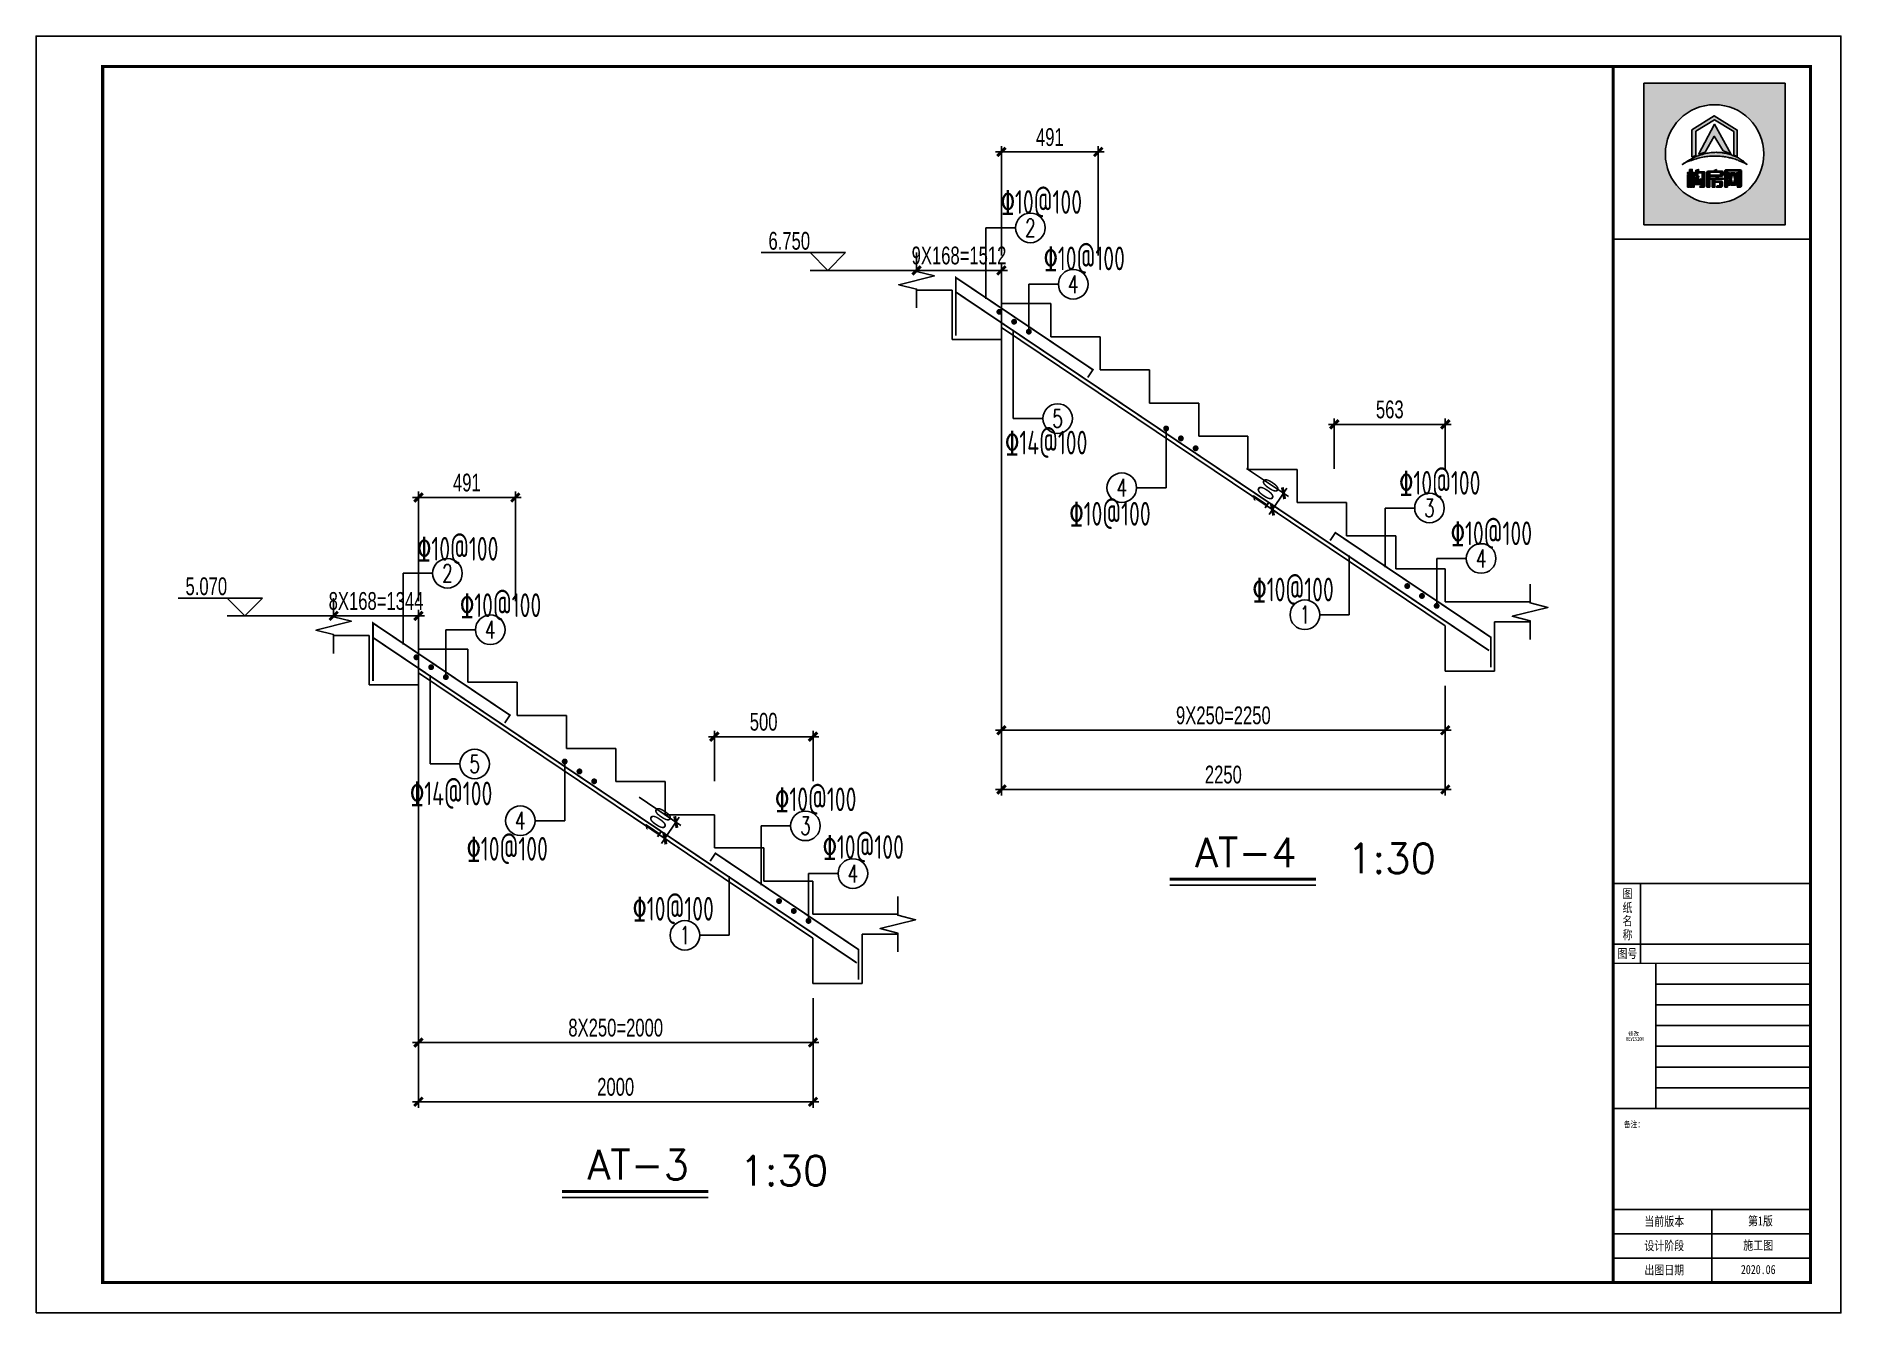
# Model space of a CAD drawing. Header units: millimetres. Extents: x -807114 to 558292, y -468455 to -61603.
# Drawn here: x 527795 to 558292, y -197048 to -175484 of the extents above; entities that cross this region are included whole.
import ezdxf
from ezdxf.enums import TextEntityAlignment as Align

# ---------------------------------------------------------------- set-up
doc = ezdxf.new("R2010")
doc.units = ezdxf.units.MM
doc.header["$LTSCALE"] = 1000
for name, color, linetype in [('DIM', 3, 'Continuous'), ('NUM', 7, 'Continuous'), ('PUB_TEXT', 3, 'Continuous'), ('PUB_TITLE', 4, 'Continuous'), ('REIN', 1, 'Continuous'), ('STAIR_DE', 7, 'Continuous'), ('TEXT', 7, 'Continuous'), ('THIN', 7, 'Continuous')]:
    doc.layers.add(name, color=color, linetype=linetype)
doc.styles.add('HCJG_Dim', font='HCJG.shx', dxfattribs={"width": 0.7, "bigfont": 'hztxt.shx'})
doc.styles.add('HCJG_Label', font='HCJG.shx', dxfattribs={"width": 0.7, "bigfont": 'hztxt.shx'})
doc.styles.add('HCJG_Norm', font='txt.shx', dxfattribs={"bigfont": 'hztxt.shx'})
doc.styles.add('HCJG_Num', font='txt.shx', dxfattribs={"width": 0.7, "bigfont": 'hztxt.shx'})
doc.styles.add('TSSD_Norm', font='Tssdeng.shx', dxfattribs={"width": 0.7, "bigfont": 'hztxt.shx'})
doc.styles.add('ZDBOX', font='simsun.ttc', dxfattribs={"width": 0.7})
doc.styles.add('宋体', font='simsun.ttc', dxfattribs={"width": 0.8})
doc.dimstyles.new('HCJG_30_100', dxfattribs={"dimtxt": 300, "dimasz": 100, "dimexe": 100, "dimexo": 250, "dimgap": 100, "dimtad": 1, "dimdec": 0, "dimlfac": 0.3, "dimzin": 0, "dimdsep": 46, "dimtxsty": 'HCJG_Dim', "dimblk": 'ArchTick', "dimcen": 0, "dimdle": 100, "dimclrd": 3, "dimclre": 3, "dimclrt": 7, "dimadec": 0, "dimazin": 0, "dimtfac": 1, "dimtdec": 0, "dimtix": 1, "dimtmove": 2, "dimatfit": 3, "dimfxl": 1, "dimtolj": 1, "dimtzin": 0, "dimarcsym": 0})

msp = doc.modelspace()

# ---------------------------------------------------------------- texts
at = {"style": 'ZDBOX', "width": 0.8}
for s, height, p in [('图', 154, (554686.4, -189967.4)), ('纸', 154, (554686.4, -190199.8)), ('称', 154, (554686.4, -190660.4)), ('名', 154, (554686.4, -190424.2)), ('图号', 154.03, (554683.2, -190978.1)), ('备注：', 102.68, (554796.1, -193861))]:
    msp.add_text(s, height=height, dxfattribs=at).set_placement(p, align=Align.MIDDLE)
for s, p in [('当前版本', (554971.5, -195577.9)), ('第1版', (556722.3, -195570.9)), ('设计阶段', (554971.5, -195988.6)), ('施工图', (556641.9, -195981.6)), ('出图日期', (554971.5, -196399.4)), ('2020.06', (556601.7, -196392.3))]:
    msp.add_text(s, height=154.03, dxfattribs=at).set_placement(p)
at = {"layer": 'NUM', "style": 'HCJG_Norm'}
for s, p in [('AT-4', (547380.6, -189522.1)), ('1:30', (549948.4, -189622.1)), ('AT-3', (537113.5, -194796.5)), ('1:30', (539681.2, -194896.5))]:
    msp.add_text(s, height=500, dxfattribs=at).set_placement(p)
at = {"layer": 'PUB_TEXT', "color": 8, "style": '宋体', "width": 0.7}
msp.add_text('REVISION', height=65.27, dxfattribs=at).set_placement((554661.1, -192472.8), align=Align.BOTTOM_LEFT)
at = {"layer": 'PUB_TEXT', "color": 8, "style": '宋体'}
msp.add_text('修改', height=65.27, dxfattribs=at).set_placement((554696.7, -192365.7))
at = {"layer": 'TEXT', "style": 'TSSD_Norm', "width": 0.7}
for s, p in [('%%13110@100', (544096.1, -178485.8)), ('%%13110@100', (544820.1, -179438.6)), ('%%13114@100', (544169.1, -182549.4)), ('%%13110@100', (550828.3, -183228.9)), ('%%13110@100', (534234.2, -184343)), ('%%13110@100', (551700.4, -184081.2)), ('%%13110@100', (534958.2, -185295.8)), ('%%13114@100', (534113.5, -188475)), ('%%13110@100', (540283.4, -188573.9)), ('%%13110@100', (541086, -189379.6))]:
    msp.add_text(s, height=400, dxfattribs=at).set_placement(p)
for p in [(546628.8, -183751.5), (549723.1, -185031.1), (536443, -189410.2), (539247.6, -190422.7)]:
    msp.add_text('%%13110@100', height=400, dxfattribs=at).set_placement(p, align=Align.RIGHT)
at = {"layer": 'THIN', "style": 'HCJG_Label', "width": 0.7}
for s, p in [('6.750', (540873.2, -179091.2)), ('5.070', (531022.7, -184925.7))]:
    msp.add_text(s, height=300, dxfattribs=at).set_placement(p, align=Align.RIGHT)

# ---------------------------------------------------------------- blocks, each defined once
blk = doc.blocks.new('sadasfafa')
h = blk.add_hatch(color=252)
h.dxf.hatch_style = 1
h.paths.add_polyline_path([(1853311, -2488040), (1853311, -2490368), (1855639, -2490368), (1855639, -2488040)])
h.paths.add_polyline_path([(1855286, -2489204, 1), (1853664, -2489204, 1)], flags=16)
edge = h.paths.add_edge_path(flags=0)
edge.add_spline(control_points=[(1853945, -2489376), (1853935, -2489385), (1854022, -2489327), (1854064, -2489324), (1854178, -2489280), (1854273, -2489257), (1854375, -2489242), (1854470, -2489236), (1854555, -2489239), (1854630, -2489250), (1854700, -2489259), (1854781, -2489280), (1854854, -2489303), (1854917, -2489335), (1854967, -2489354), (1854993, -2489368), (1855014, -2489382), (1854982, -2489354), (1854965, -2489332), (1854910, -2489297), (1854854, -2489260), (1854784, -2489234), (1854713, -2489206), (1854640, -2489189), (1854569, -2489179), (1854497, -2489176), (1854414, -2489178), (1854321, -2489198), (1854229, -2489222), (1854147, -2489257), (1854080, -2489292), (1854021, -2489325), (1853977, -2489352), (1853953, -2489369), (1853945, -2489376)], knot_values=[0, 0, 0, 0, 114.670179, 423.637006, 763.89867, 1083.683754, 1343.405239, 1688.07646, 1952.326814, 2113.699055, 2375.693807, 2595.188681, 2872.839541, 3068.155951, 3238.592156, 3348.056762, 3361.095167, 3431.805845, 3527.265261, 3733.200323, 3952.805082, 4160.23278, 4398.128766, 4650.488133, 4837.16968, 5050.428326, 5308.684497, 5588.159898, 5913.430939, 6163.12325, 6398.139207, 6601.625078, 6772.549769, 6871.149972, 6871.149972, 6871.149972, 6871.149972], degree=3, periodic=1)
h.paths.add_polyline_path([(1854530, -2489580), (1854534, -2489580), (1854534, -2489603), (1854618, -2489603), (1854618, -2489621), (1854481, -2489621), (1854481, -2489650), (1854589, -2489650), (1854599, -2489656), (1854606, -2489666), (1854606, -2489733), (1854600, -2489742), (1854590, -2489750), (1854506, -2489750), (1854514, -2489740), (1854518, -2489731), (1854552, -2489731), (1854558, -2489728), (1854560, -2489721), (1854560, -2489675), (1854558, -2489670), (1854553, -2489667), (1854481, -2489667), (1854481, -2489750), (1854436, -2489750), (1854436, -2489626), (1854433, -2489621), (1854406, -2489621), (1854406, -2489603), (1854488, -2489603), (1854488, -2489590)], flags=0)
h.paths.add_polyline_path([(1854486, -2489468), (1854506, -2489461), (1854506, -2489485), (1854510, -2489489), (1854601, -2489489), (1854609, -2489494), (1854615, -2489502), (1854615, -2489556), (1854607, -2489564), (1854599, -2489569), (1854401, -2489569), (1854394, -2489573), (1854394, -2489750), (1854349, -2489750), (1854349, -2489504), (1854355, -2489495), (1854367, -2489489), (1854462, -2489489), (1854462, -2489474)], flags=0)
h.paths.add_polyline_path([(1854394, -2489554), (1854394, -2489512), (1854404, -2489506), (1854562, -2489506), (1854570, -2489513), (1854570, -2489554)], flags=0)
h.paths.add_polyline_path([(1854214, -2489569), (1854203, -2489632), (1854193, -2489683), (1854194, -2489689), (1854218, -2489689), (1854220, -2489683), (1854214, -2489633), (1854254, -2489614), (1854263, -2489686), (1854263, -2489700), (1854255, -2489709), (1854159, -2489709), (1854150, -2489702), (1854148, -2489692), (1854173, -2489569)], flags=0)
h.paths.add_polyline_path([(1854187, -2489466), (1854213, -2489458), (1854207, -2489496), (1854296, -2489496), (1854305, -2489498), (1854312, -2489505), (1854314, -2489513), (1854314, -2489733), (1854310, -2489741), (1854301, -2489750), (1854231, -2489750), (1854238, -2489741), (1854243, -2489730), (1854261, -2489730), (1854268, -2489727), (1854270, -2489720), (1854270, -2489531), (1854270, -2489526), (1854267, -2489521), (1854260, -2489516), (1854202, -2489516), (1854201, -2489534), (1854196, -2489558), (1854150, -2489558), (1854159, -2489535), (1854165, -2489504), (1854167, -2489471)], flags=0)
h.paths.add_polyline_path([(1854140, -2489544), (1854140, -2489750), (1854114, -2489750), (1854114, -2489544)], flags=0)
h.paths.add_polyline_path([(1854056, -2489544), (1854053, -2489750), (1854031, -2489750), (1854031, -2489544)], flags=0)
h.paths.add_polyline_path([(1854107, -2489459), (1854107, -2489508), (1854139, -2489508), (1854139, -2489527), (1854107, -2489527), (1854107, -2489750), (1854062, -2489750), (1854062, -2489527), (1854029, -2489527), (1854029, -2489508), (1854062, -2489508), (1854062, -2489459)], flags=0)
h.paths.add_polyline_path([(1854209, -2489211), (1854471, -2488714), (1854743, -2489200), (1854618, -2489155), (1854470, -2488913), (1854318, -2489172)], flags=0)
h.paths.add_polyline_path([(1854102, -2488808), (1854470, -2488575), (1854848, -2488810), (1854848, -2489247), (1854790, -2489223), (1854790, -2488832), (1854471, -2488643), (1854168, -2488829), (1854168, -2489231), (1854102, -2489257)], flags=0)
h.paths.add_polyline_path([(1854685, -2489750), (1854641, -2489750), (1854641, -2489488), (1854641, -2489484), (1854646, -2489475), (1854656, -2489467), (1854898, -2489467), (1854907, -2489471), (1854916, -2489478), (1854916, -2489731), (1854908, -2489743), (1854902, -2489750), (1854847, -2489750), (1854858, -2489732), (1854866, -2489731), (1854869, -2489724), (1854869, -2489718), (1854867, -2489718), (1854836, -2489718), (1854826, -2489684), (1854814, -2489718), (1854746, -2489718), (1854736, -2489684), (1854722, -2489718), (1854689, -2489718), (1854689, -2489709), (1854691, -2489709), (1854720, -2489621), (1854685, -2489512)], flags=0)
h.paths.add_polyline_path([(1854779, -2489518), (1854809, -2489621), (1854781, -2489709), (1854777, -2489709), (1854750, -2489621), (1854775, -2489518)], flags=0)
h = blk.add_hatch(color=7)
h.dxf.hatch_style = 1
h.paths.add_polyline_path([(1854102, -2489257), (1854168, -2489231), (1854168, -2488829), (1854471, -2488643), (1854790, -2488832), (1854790, -2489223), (1854848, -2489247), (1854848, -2488810), (1854470, -2488575), (1854102, -2488808)])
h = blk.add_hatch(color=7)
h.dxf.hatch_style = 1
h.paths.add_polyline_path([(1854318, -2489172), (1854470, -2488913), (1854618, -2489155), (1854743, -2489200), (1854471, -2488714), (1854209, -2489211)])
h = blk.add_hatch(color=7)
h.dxf.hatch_style = 1
edge = h.paths.add_edge_path()
edge.add_spline(control_points=[(1853945, -2489376), (1853953, -2489369), (1853977, -2489352), (1854021, -2489325), (1854080, -2489292), (1854147, -2489257), (1854229, -2489222), (1854321, -2489198), (1854414, -2489178), (1854497, -2489176), (1854569, -2489179), (1854640, -2489189), (1854713, -2489206), (1854784, -2489234), (1854854, -2489260), (1854910, -2489297), (1854965, -2489332), (1854982, -2489354), (1855014, -2489382), (1854993, -2489368), (1854967, -2489354), (1854917, -2489335), (1854854, -2489303), (1854781, -2489280), (1854700, -2489259), (1854630, -2489250), (1854555, -2489239), (1854470, -2489236), (1854375, -2489242), (1854273, -2489257), (1854178, -2489280), (1854064, -2489324), (1854022, -2489327), (1853935, -2489385), (1853945, -2489376)], knot_values=[0, 0, 0, 0, 98.600203, 269.524894, 473.010766, 708.026723, 957.719033, 1282.990074, 1562.465475, 1820.721647, 2033.980292, 2220.661839, 2473.021206, 2710.917192, 2918.34489, 3137.949649, 3343.884711, 3439.344127, 3510.054805, 3523.09321, 3632.557816, 3802.994021, 3998.310431, 4275.961291, 4495.456165, 4757.450917, 4918.823158, 5183.073513, 5527.744733, 5787.466218, 6107.251302, 6447.512966, 6756.479793, 6871.149972, 6871.149972, 6871.149972, 6871.149972], degree=3, periodic=1)
h = blk.add_hatch(color=7)
h.dxf.hatch_style = 1
h.paths.add_polyline_path([(1854062, -2489459), (1854062, -2489508), (1854029, -2489508), (1854029, -2489527), (1854062, -2489527), (1854062, -2489750), (1854107, -2489750), (1854107, -2489527), (1854139, -2489527), (1854139, -2489508), (1854107, -2489508), (1854107, -2489459)])
h = blk.add_hatch(color=7)
h.dxf.hatch_style = 1
h.paths.add_polyline_path([(1854031, -2489544), (1854031, -2489750), (1854053, -2489750), (1854056, -2489544)])
h = blk.add_hatch(color=7)
h.dxf.hatch_style = 1
h.paths.add_polyline_path([(1854114, -2489544), (1854114, -2489750), (1854140, -2489750), (1854140, -2489544)])
h = blk.add_hatch(color=7)
h.dxf.hatch_style = 1
h.paths.add_polyline_path([(1854167, -2489471), (1854165, -2489504), (1854159, -2489535), (1854150, -2489558), (1854196, -2489558), (1854201, -2489534), (1854202, -2489516), (1854260, -2489516), (1854267, -2489521), (1854270, -2489526), (1854270, -2489531), (1854270, -2489720), (1854268, -2489727), (1854261, -2489730), (1854243, -2489730), (1854238, -2489741), (1854231, -2489750), (1854301, -2489750), (1854310, -2489741), (1854314, -2489733), (1854314, -2489513), (1854312, -2489505), (1854305, -2489498), (1854296, -2489496), (1854207, -2489496), (1854213, -2489458), (1854187, -2489466)])
h = blk.add_hatch(color=7)
h.dxf.hatch_style = 1
h.paths.add_polyline_path([(1854462, -2489474), (1854462, -2489489), (1854367, -2489489), (1854355, -2489495), (1854349, -2489504), (1854349, -2489750), (1854394, -2489750), (1854394, -2489573), (1854401, -2489569), (1854599, -2489569), (1854607, -2489564), (1854615, -2489556), (1854615, -2489502), (1854609, -2489494), (1854601, -2489489), (1854510, -2489489), (1854506, -2489485), (1854506, -2489461), (1854486, -2489468)])
h.paths.add_polyline_path([(1854394, -2489554), (1854394, -2489512), (1854404, -2489506), (1854562, -2489506), (1854570, -2489513), (1854570, -2489554)], flags=16)
h = blk.add_hatch(color=7)
h.dxf.hatch_style = 1
h.paths.add_polyline_path([(1854685, -2489512), (1854685, -2489493), (1854693, -2489483), (1854862, -2489483), (1854869, -2489491), (1854869, -2489724), (1854866, -2489731), (1854858, -2489732), (1854847, -2489750), (1854902, -2489750), (1854908, -2489743), (1854916, -2489731), (1854916, -2489478), (1854907, -2489471), (1854898, -2489467), (1854656, -2489467), (1854646, -2489475), (1854641, -2489484), (1854641, -2489488), (1854641, -2489750), (1854685, -2489750)])
h = blk.add_hatch(color=7)
h.dxf.hatch_style = 1
h.paths.add_polyline_path([(1854866, -2489709), (1854840, -2489621), (1854866, -2489512), (1854836, -2489512), (1854824, -2489558), (1854808, -2489512), (1854745, -2489512), (1854734, -2489557), (1854719, -2489512), (1854689, -2489512), (1854720, -2489621), (1854691, -2489709), (1854689, -2489709), (1854689, -2489710), (1854689, -2489718), (1854722, -2489718), (1854736, -2489684), (1854746, -2489718), (1854814, -2489718), (1854826, -2489684), (1854836, -2489718), (1854867, -2489718), (1854867, -2489709)])
h.paths.add_polyline_path([(1854779, -2489518), (1854809, -2489621), (1854781, -2489709), (1854777, -2489709), (1854750, -2489621), (1854775, -2489518)], flags=16)
h = blk.add_hatch(color=7)
h.dxf.hatch_style = 1
h.paths.add_polyline_path([(1854173, -2489569), (1854148, -2489692), (1854150, -2489702), (1854159, -2489709), (1854255, -2489709), (1854263, -2489700), (1854263, -2489686), (1854254, -2489614), (1854214, -2489633), (1854220, -2489683), (1854218, -2489689), (1854194, -2489689), (1854193, -2489683), (1854203, -2489632), (1854214, -2489569)])
h = blk.add_hatch(color=7)
h.dxf.hatch_style = 1
h.paths.add_polyline_path([(1854488, -2489590), (1854488, -2489603), (1854406, -2489603), (1854406, -2489621), (1854433, -2489621), (1854436, -2489626), (1854436, -2489750), (1854481, -2489750), (1854481, -2489667), (1854553, -2489667), (1854558, -2489670), (1854560, -2489675), (1854560, -2489721), (1854558, -2489728), (1854552, -2489731), (1854518, -2489731), (1854514, -2489740), (1854506, -2489750), (1854590, -2489750), (1854600, -2489742), (1854606, -2489733), (1854606, -2489666), (1854599, -2489656), (1854589, -2489650), (1854481, -2489650), (1854481, -2489621), (1854618, -2489621), (1854618, -2489603), (1854534, -2489603), (1854534, -2489580), (1854530, -2489580)])
for points in [[(1855639, -2488040), (1853311, -2488040), (1853311, -2490368), (1855639, -2490368)], [(1854102, -2489257), (1854102, -2488808), (1854470, -2488575), (1854848, -2488810), (1854848, -2489247), (1854790, -2489223), (1854790, -2488832), (1854471, -2488643), (1854168, -2488829), (1854168, -2489231)], [(1854209, -2489211), (1854318, -2489172), (1854470, -2488913), (1854618, -2489155), (1854743, -2489200), (1854471, -2488714)], [(1854062, -2489459), (1854107, -2489459), (1854107, -2489508), (1854139, -2489508), (1854139, -2489527), (1854107, -2489527), (1854107, -2489750), (1854062, -2489750), (1854062, -2489527), (1854029, -2489527), (1854029, -2489508), (1854062, -2489508)], [(1854056, -2489544), (1854031, -2489544), (1854031, -2489750), (1854053, -2489750)], [(1854114, -2489544), (1854140, -2489544), (1854140, -2489750), (1854114, -2489750)], [(1854462, -2489474), (1854486, -2489468), (1854506, -2489461), (1854506, -2489485), (1854510, -2489489), (1854601, -2489489), (1854609, -2489494), (1854615, -2489502), (1854615, -2489556), (1854607, -2489564), (1854599, -2489569), (1854401, -2489569), (1854394, -2489573), (1854394, -2489750), (1854349, -2489750), (1854349, -2489504), (1854355, -2489495), (1854367, -2489489), (1854462, -2489489)], [(1854394, -2489554), (1854570, -2489554), (1854570, -2489513), (1854562, -2489506), (1854404, -2489506), (1854394, -2489512)], [(1854641, -2489750), (1854641, -2489488), (1854641, -2489484), (1854646, -2489475), (1854656, -2489467), (1854898, -2489467), (1854907, -2489471), (1854916, -2489478), (1854916, -2489731), (1854908, -2489743), (1854902, -2489750), (1854847, -2489750), (1854858, -2489732), (1854866, -2489731), (1854869, -2489724), (1854869, -2489491), (1854862, -2489483), (1854693, -2489483), (1854685, -2489493), (1854685, -2489750)], [(1854775, -2489518), (1854779, -2489518), (1854809, -2489621), (1854781, -2489709), (1854777, -2489709), (1854750, -2489621)], [(1854488, -2489590), (1854530, -2489580), (1854534, -2489580), (1854534, -2489603), (1854618, -2489603), (1854618, -2489621), (1854481, -2489621), (1854481, -2489650), (1854589, -2489650), (1854599, -2489656), (1854606, -2489666), (1854606, -2489733), (1854600, -2489742), (1854590, -2489750), (1854506, -2489750), (1854514, -2489740), (1854518, -2489731), (1854552, -2489731), (1854558, -2489728), (1854560, -2489721), (1854560, -2489675), (1854558, -2489670), (1854553, -2489667), (1854481, -2489667), (1854481, -2489750), (1854436, -2489750), (1854436, -2489626), (1854433, -2489621), (1854406, -2489621), (1854406, -2489603), (1854488, -2489603)]]:
    blk.add_lwpolyline(points, close=True)
for points in [[(1854167, -2489471), (1854187, -2489466), (1854213, -2489458), (1854207, -2489496), (1854296, -2489496), (1854305, -2489498), (1854312, -2489505), (1854314, -2489513), (1854314, -2489733), (1854310, -2489741), (1854301, -2489750), (1854231, -2489750), (1854238, -2489741), (1854243, -2489730), (1854261, -2489730), (1854268, -2489727), (1854270, -2489720), (1854270, -2489531), (1854270, -2489526), (1854267, -2489521), (1854260, -2489516), (1854202, -2489516), (1854201, -2489534), (1854196, -2489558), (1854150, -2489558), (1854150, -2489558), (1854159, -2489535), (1854165, -2489504), (1854167, -2489471)], [(1854866, -2489709), (1854866, -2489709), (1854867, -2489709), (1854867, -2489718), (1854836, -2489718), (1854826, -2489684), (1854814, -2489718), (1854746, -2489718), (1854736, -2489684), (1854722, -2489718), (1854689, -2489718), (1854689, -2489710), (1854689, -2489709), (1854691, -2489709), (1854720, -2489621), (1854689, -2489512)], [(1854173, -2489569), (1854214, -2489569), (1854203, -2489632), (1854193, -2489683), (1854194, -2489689), (1854218, -2489689), (1854220, -2489683), (1854214, -2489633), (1854254, -2489614), (1854263, -2489686), (1854263, -2489700), (1854255, -2489709), (1854159, -2489709), (1854150, -2489702), (1854148, -2489692), (1854173, -2489569)]]:
    blk.add_lwpolyline(points)
at = {"color": 7}
blk.add_lwpolyline([(1854689, -2489512), (1854719, -2489512), (1854734, -2489557), (1854745, -2489512), (1854808, -2489512), (1854824, -2489558), (1854836, -2489512), (1854866, -2489512), (1854840, -2489621), (1854866, -2489709)], dxfattribs=at)
blk.add_circle((1854475, -2489204), 811)
at = {"start_tangent": (-0.74079, -0.671736), "end_tangent": (-0.74079, -0.671736)}
blk.add_spline([(1853945, -2489376), (1853977, -2489357), (1854071, -2489318), (1854178, -2489282), (1854280, -2489257), (1854365, -2489245), (1854479, -2489238), (1854566, -2489241), (1854619, -2489248), (1854704, -2489261), (1854775, -2489279), (1854861, -2489308), (1854920, -2489335), (1854972, -2489357), (1855003, -2489375), (1855007, -2489377), (1854990, -2489361), (1854968, -2489339), (1854913, -2489299), (1854851, -2489261), (1854787, -2489235), (1854714, -2489208), (1854633, -2489189), (1854572, -2489180), (1854501, -2489177), (1854416, -2489181), (1854326, -2489198), (1854222, -2489227), (1854146, -2489259), (1854077, -2489294), (1854019, -2489327), (1853971, -2489357), (1853945, -2489376)], degree=3, dxfattribs=at)
blk = doc.blocks.new('HC_REINO')
at = {"layer": 'NUM'}
blk.add_circle((0, 0), 0.5, dxfattribs=at)
at = {"style": 'HCJG_Num', "width": 0.7}
blk.add_attdef('A', text='', height=0.6, dxfattribs=at).set_placement((0, 0), align=Align.MIDDLE_CENTER)
blk = doc.blocks.new('ArchTick')
at = {"color": 0, "const_width": 0.5}
blk.add_lwpolyline([(-0.71, -0.71), (0.71, 0.71)], dxfattribs=at)
blk = doc.blocks.new('*D10042')
at = {"layer": 'Defpoints', "color": 0}
for p in [(540923, -187316), (539256, -188316), (540923, -188316)]:
    blk.add_point(p, dxfattribs=at)
at = {"layer": 'DIM', "color": 3, "lineweight": -2}
for p, q in [((539256, -188066), (539256, -187216)), ((540923, -188066), (540923, -187216)), ((539156, -187316), (541023, -187316))]:
    blk.add_line(p, q, dxfattribs=at)
at = {"layer": 'DIM', "color": 3, "linetype": 'ByBlock', "lineweight": -2, "xscale": 100, "yscale": 100, "zscale": 100, "rotation": 180}
blk.add_blockref('ArchTick', (539256, -187316), dxfattribs=at)
at = {"layer": 'DIM', "color": 3, "linetype": 'ByBlock', "lineweight": -2, "xscale": 100, "yscale": 100, "zscale": 100}
blk.add_blockref('ArchTick', (540923, -187316), dxfattribs=at)
at = {"layer": 'DIM', "color": 7, "insert": (540089, -187066), "char_height": 300, "attachment_point": 5, "style": 'HCJG_Dim'}
blk.add_mtext('\\A1;500', dxfattribs=at)
blk = doc.blocks.new('_ArchTick')
at = {"color": 0, "linetype": 'ByBlock', "const_width": 0.15}
blk.add_lwpolyline([(-0.5, -0.5), (0.5, 0.5)], dxfattribs=at)
blk = doc.blocks.new('*D10043')
at = {"layer": 'Defpoints', "color": 0}
for p in [(532823, -185276), (534256, -185276), (534256, -190316)]:
    blk.add_point(p, dxfattribs=at)
at = {"layer": 'DIM', "color": 3, "lineweight": -2}
for p, q in [((532823, -185026), (532823, -185176)), ((532723, -185276), (534356, -185276)), ((532823, -185276), (532723, -185276)), ((534256, -190066), (534256, -185176)), ((534256, -185276), (534356, -185276))]:
    blk.add_line(p, q, dxfattribs=at)
at = {"layer": 'DIM', "color": 3, "linetype": 'ByBlock', "lineweight": -2, "xscale": 100, "yscale": 100, "zscale": 100}
blk.add_blockref('ArchTick', (532823, -185276), dxfattribs=at)
at = {"layer": 'DIM', "color": 3, "linetype": 'ByBlock', "lineweight": -2, "xscale": 100, "yscale": 100, "zscale": 100, "rotation": 180}
blk.add_blockref('ArchTick', (534256, -185276), dxfattribs=at)
at = {"layer": 'DIM', "color": 7, "insert": (533539, -185026), "char_height": 300, "attachment_point": 5, "style": 'HCJG_Dim'}
blk.add_mtext('\\A1;8X168=1344', dxfattribs=at)
blk = doc.blocks.new('*D10044')
at = {"layer": 'Defpoints', "color": 0}
for p in [(537775, -188201), (537589, -188477), (538605, -188758)]:
    blk.add_point(p, dxfattribs=at)
at = {"layer": 'DIM', "color": 3, "lineweight": -2}
for p, q in [((537983, -188340), (538688, -188814)), ((537797, -188617), (538502, -189091)), ((538364, -189118), (538661, -188675)), ((538605, -188758), (538661, -188675)), ((538419, -189035), (538364, -189118))]:
    blk.add_line(p, q, dxfattribs=at)
at = {"layer": 'DIM', "color": 3, "linetype": 'ByBlock', "lineweight": -2, "xscale": 100, "yscale": 100, "zscale": 100}
for p, rotation in [((538605, -188758), 236.0989752693996), ((538419, -189035), 56.09897526939957)]:
    blk.add_blockref('ArchTick', p, dxfattribs=dict(at, rotation=rotation))
at = {"layer": 'DIM', "color": 7, "insert": (538305, -188757), "char_height": 300, "attachment_point": 5, "rotation": 56.099, "style": 'HCJG_Dim'}
blk.add_mtext('\\A1;100', dxfattribs=at)
blk = doc.blocks.new('*D10045')
at = {"layer": 'Defpoints', "color": 0}
for p in [(534256, -186442), (540923, -191482), (540923, -193482)]:
    blk.add_point(p, dxfattribs=at)
at = {"layer": 'DIM', "color": 3, "lineweight": -2}
for p, q in [((534256, -186692), (534256, -193582)), ((540923, -191732), (540923, -193582)), ((534156, -193482), (541023, -193482))]:
    blk.add_line(p, q, dxfattribs=at)
at = {"layer": 'DIM', "color": 3, "linetype": 'ByBlock', "lineweight": -2, "xscale": 100, "yscale": 100, "zscale": 100, "rotation": 180}
blk.add_blockref('ArchTick', (534256, -193482), dxfattribs=at)
at = {"layer": 'DIM', "color": 3, "linetype": 'ByBlock', "lineweight": -2, "xscale": 100, "yscale": 100, "zscale": 100}
blk.add_blockref('ArchTick', (540923, -193482), dxfattribs=at)
at = {"layer": 'DIM', "color": 7, "insert": (537589, -193232), "char_height": 300, "attachment_point": 5, "style": 'HCJG_Dim'}
blk.add_mtext('\\A1;2000', dxfattribs=at)
blk = doc.blocks.new('*D10046')
at = {"layer": 'Defpoints', "color": 0}
for p in [(534256, -191482), (540923, -191482), (540923, -192482)]:
    blk.add_point(p, dxfattribs=at)
at = {"layer": 'DIM', "color": 3, "lineweight": -2}
for p, q in [((534256, -191732), (534256, -192582)), ((540923, -191732), (540923, -192582)), ((534156, -192482), (541023, -192482))]:
    blk.add_line(p, q, dxfattribs=at)
at = {"layer": 'DIM', "color": 3, "linetype": 'ByBlock', "lineweight": -2, "xscale": 100, "yscale": 100, "zscale": 100, "rotation": 180}
blk.add_blockref('ArchTick', (534256, -192482), dxfattribs=at)
at = {"layer": 'DIM', "color": 3, "linetype": 'ByBlock', "lineweight": -2, "xscale": 100, "yscale": 100, "zscale": 100}
blk.add_blockref('ArchTick', (540923, -192482), dxfattribs=at)
at = {"layer": 'DIM', "color": 7, "insert": (537589, -192232), "char_height": 300, "attachment_point": 5, "style": 'HCJG_Dim'}
blk.add_mtext('\\A1;8X250=2000', dxfattribs=at)
blk = doc.blocks.new('*D10047')
at = {"layer": 'Defpoints', "color": 0}
for p in [(535893, -183276), (534256, -185276), (535893, -185276)]:
    blk.add_point(p, dxfattribs=at)
at = {"layer": 'DIM', "color": 3, "lineweight": -2}
for p, q in [((534156, -183276), (535993, -183276)), ((534256, -185026), (534256, -183176)), ((535893, -185026), (535893, -183176))]:
    blk.add_line(p, q, dxfattribs=at)
at = {"layer": 'DIM', "color": 3, "linetype": 'ByBlock', "lineweight": -2, "xscale": 100, "yscale": 100, "zscale": 100, "rotation": 180}
blk.add_blockref('ArchTick', (534256, -183276), dxfattribs=at)
at = {"layer": 'DIM', "color": 3, "linetype": 'ByBlock', "lineweight": -2, "xscale": 100, "yscale": 100, "zscale": 100}
blk.add_blockref('ArchTick', (535893, -183276), dxfattribs=at)
at = {"layer": 'DIM', "color": 7, "insert": (535074, -183026), "char_height": 300, "attachment_point": 5, "style": 'HCJG_Dim'}
blk.add_mtext('\\A1;491', dxfattribs=at)
blk = doc.blocks.new('*D10048')
at = {"layer": 'Defpoints', "color": 0}
for p in [(551607, -182041), (549732, -183041), (551607, -183041)]:
    blk.add_point(p, dxfattribs=at)
at = {"layer": 'DIM', "color": 3, "lineweight": -2}
for p, q in [((549632, -182041), (551707, -182041)), ((549732, -182791), (549732, -181941)), ((551607, -182791), (551607, -181941))]:
    blk.add_line(p, q, dxfattribs=at)
at = {"layer": 'DIM', "color": 3, "linetype": 'ByBlock', "lineweight": -2, "xscale": 100, "yscale": 100, "zscale": 100, "rotation": 180}
blk.add_blockref('ArchTick', (549732, -182041), dxfattribs=at)
at = {"layer": 'DIM', "color": 3, "linetype": 'ByBlock', "lineweight": -2, "xscale": 100, "yscale": 100, "zscale": 100}
blk.add_blockref('ArchTick', (551607, -182041), dxfattribs=at)
at = {"layer": 'DIM', "color": 7, "insert": (550669, -181791), "char_height": 300, "attachment_point": 5, "style": 'HCJG_Dim'}
blk.add_mtext('\\A1;563', dxfattribs=at)
blk = doc.blocks.new('*D10049')
at = {"layer": 'Defpoints', "color": 0}
for p in [(548043, -182646), (547857, -182923), (548873, -183204)]:
    blk.add_point(p, dxfattribs=at)
at = {"layer": 'DIM', "color": 3, "lineweight": -2}
for p, q in [((548250, -182786), (548956, -183260)), ((548064, -183062), (548770, -183536)), ((548631, -183564), (548928, -183121)), ((548873, -183204), (548928, -183121)), ((548687, -183481), (548631, -183564))]:
    blk.add_line(p, q, dxfattribs=at)
at = {"layer": 'DIM', "color": 3, "linetype": 'ByBlock', "lineweight": -2, "xscale": 100, "yscale": 100, "zscale": 100}
for p, rotation in [((548873, -183204), 236.0989752693996), ((548687, -183481), 56.09897526939957)]:
    blk.add_blockref('ArchTick', p, dxfattribs=dict(at, rotation=rotation))
at = {"layer": 'DIM', "color": 7, "insert": (548572, -183203), "char_height": 300, "attachment_point": 5, "rotation": 56.099, "style": 'HCJG_Dim'}
blk.add_mtext('\\A1;100', dxfattribs=at)
blk = doc.blocks.new('*D10050')
at = {"layer": 'Defpoints', "color": 0}
for p in [(542673, -179441), (544107, -179441), (544107, -185041)]:
    blk.add_point(p, dxfattribs=at)
at = {"layer": 'DIM', "color": 3, "lineweight": -2}
for p, q in [((542673, -179191), (542673, -179341)), ((542573, -179441), (544207, -179441)), ((542673, -179441), (542573, -179441)), ((544107, -184791), (544107, -179341)), ((544107, -179441), (544207, -179441))]:
    blk.add_line(p, q, dxfattribs=at)
at = {"layer": 'DIM', "color": 3, "linetype": 'ByBlock', "lineweight": -2, "xscale": 100, "yscale": 100, "zscale": 100}
blk.add_blockref('ArchTick', (542673, -179441), dxfattribs=at)
at = {"layer": 'DIM', "color": 3, "linetype": 'ByBlock', "lineweight": -2, "xscale": 100, "yscale": 100, "zscale": 100, "rotation": 180}
blk.add_blockref('ArchTick', (544107, -179441), dxfattribs=at)
at = {"layer": 'DIM', "color": 7, "insert": (543390, -179191), "char_height": 300, "attachment_point": 5, "style": 'HCJG_Dim'}
blk.add_mtext('\\A1;9X168=1512', dxfattribs=at)
blk = doc.blocks.new('*D10051')
at = {"layer": 'Defpoints', "color": 0}
for p in [(544107, -180608), (551607, -186208), (551607, -188208)]:
    blk.add_point(p, dxfattribs=at)
at = {"layer": 'DIM', "color": 3, "lineweight": -2}
for p, q in [((544107, -180858), (544107, -188308)), ((551607, -186458), (551607, -188308)), ((544007, -188208), (551707, -188208))]:
    blk.add_line(p, q, dxfattribs=at)
at = {"layer": 'DIM', "color": 3, "linetype": 'ByBlock', "lineweight": -2, "xscale": 100, "yscale": 100, "zscale": 100, "rotation": 180}
blk.add_blockref('ArchTick', (544107, -188208), dxfattribs=at)
at = {"layer": 'DIM', "color": 3, "linetype": 'ByBlock', "lineweight": -2, "xscale": 100, "yscale": 100, "zscale": 100}
blk.add_blockref('ArchTick', (551607, -188208), dxfattribs=at)
at = {"layer": 'DIM', "color": 7, "insert": (547857, -187958), "char_height": 300, "attachment_point": 5, "style": 'HCJG_Dim'}
blk.add_mtext('\\A1;2250', dxfattribs=at)
blk = doc.blocks.new('*D10052')
at = {"layer": 'Defpoints', "color": 0}
for p in [(544107, -186208), (551607, -186208), (551607, -187208)]:
    blk.add_point(p, dxfattribs=at)
at = {"layer": 'DIM', "color": 3, "lineweight": -2}
for p, q in [((544107, -186458), (544107, -187308)), ((551607, -186458), (551607, -187308)), ((544007, -187208), (551707, -187208))]:
    blk.add_line(p, q, dxfattribs=at)
at = {"layer": 'DIM', "color": 3, "linetype": 'ByBlock', "lineweight": -2, "xscale": 100, "yscale": 100, "zscale": 100, "rotation": 180}
blk.add_blockref('ArchTick', (544107, -187208), dxfattribs=at)
at = {"layer": 'DIM', "color": 3, "linetype": 'ByBlock', "lineweight": -2, "xscale": 100, "yscale": 100, "zscale": 100}
blk.add_blockref('ArchTick', (551607, -187208), dxfattribs=at)
at = {"layer": 'DIM', "color": 7, "insert": (547857, -186958), "char_height": 300, "attachment_point": 5, "style": 'HCJG_Dim'}
blk.add_mtext('\\A1;9X250=2250', dxfattribs=at)
blk = doc.blocks.new('*D10053')
at = {"layer": 'Defpoints', "color": 0}
for p in [(545743, -177441), (544107, -179441), (545743, -179441)]:
    blk.add_point(p, dxfattribs=at)
at = {"layer": 'DIM', "color": 3, "lineweight": -2}
for p, q in [((544007, -177441), (545843, -177441)), ((544107, -179191), (544107, -177341)), ((545743, -179191), (545743, -177341))]:
    blk.add_line(p, q, dxfattribs=at)
at = {"layer": 'DIM', "color": 3, "linetype": 'ByBlock', "lineweight": -2, "xscale": 100, "yscale": 100, "zscale": 100, "rotation": 180}
blk.add_blockref('ArchTick', (544107, -177441), dxfattribs=at)
at = {"layer": 'DIM', "color": 3, "linetype": 'ByBlock', "lineweight": -2, "xscale": 100, "yscale": 100, "zscale": 100}
blk.add_blockref('ArchTick', (545743, -177441), dxfattribs=at)
at = {"layer": 'DIM', "color": 7, "insert": (544925, -177191), "char_height": 300, "attachment_point": 5, "style": 'HCJG_Dim'}
blk.add_mtext('\\A1;491', dxfattribs=at)

# ---------------------------------------------------------------- dimensions: what is measured, and where the dimension line sits
at = {"layer": 'DIM'}
for base, p1, p2, picture, middle in [((545743.1, -177441.2), (544106.6, -179441.2), (545743.1, -179441.2), '*D10053', (544924.8, -177191.2)), ((551606.6, -188207.9), (544106.6, -180607.9), (551606.6, -186207.9), '*D10051', (547856.6, -187957.9)), ((551606.582557, -182041.223342), (549731.582557, -183041.223342), (551606.582557, -183041.223342), '*D10048', (550669.082557, -181791.223342)), ((535892.6, -183275.7), (534256.1, -185275.7), (535892.6, -185275.7), '*D10047', (535074.3, -183025.7)), ((540922.7, -193482.3), (534256.1, -186442.3), (540922.7, -191482.3), '*D10045', (537589.4, -193232.3)), ((540922.7, -187315.7), (539256.1, -188315.7), (540922.7, -188315.7), '*D10042', (540089.4, -187065.7))]:
    dim = msp.add_linear_dim(base=base, p1=p1, p2=p2, dimstyle='HCJG_30_100', dxfattribs=at)
    dim.commit()
    dim.dimension.update_dxf_attribs({"geometry": picture, "text_midpoint": middle})
for base, p1, p2, text, picture, middle in [((544106.6, -179441.2), (542673.2, -179441.2), (544106.6, -185041.2), '9X168=1512', '*D10050', (543389.9, -179191.2)), ((534256.1, -185275.7), (532822.7, -185275.7), (534256.1, -190315.7), '8X168=1344', '*D10043', (533539.4, -185025.7)), ((551606.6, -187207.9), (544106.6, -186207.9), (551606.6, -186207.9), '9X250=2250', '*D10052', (547856.6, -186957.9)), ((540922.7, -192482.3), (534256.1, -191482.3), (540922.7, -191482.3), '8X250=2000', '*D10046', (537589.4, -192232.3))]:
    dim = msp.add_linear_dim(base=base, p1=p1, p2=p2, text=text, dimstyle='HCJG_30_100', dxfattribs=at)
    dim.commit()
    dim.dimension.update_dxf_attribs({"geometry": picture, "text_midpoint": middle})
for p1, p2, picture, middle in [((547856.6, -182922.8), (548042.5, -182646.2), '*D10049', (548572, -183202.8)), ((537589.4, -188477.3), (537775.3, -188200.6), '*D10044', (538304.9, -188757.3))]:
    dim = msp.add_aligned_dim(p1=p1, p2=p2, distance=-1000, dimstyle='HCJG_30_100', dxfattribs=at)
    dim.commit()
    dim.dimension.update_dxf_attribs({"geometry": picture, "text_midpoint": middle})

# ---------------------------------------------------------------- linework, layer by layer
for p, q in [((554903.5, -191143.4), (554903.5, -189795.7)), ((554441.4, -190822.5), (557778.7, -190822.5))]:
    msp.add_line(p, q)
at = {"const_width": 25.7}
for points in [[(554441.4, -178914.2), (557778.7, -178914.2)], [(554441.4, -189795.7), (557778.7, -189795.7)], [(554441.4, -191143.4), (557778.7, -191143.4)], [(554441.4, -193596.5), (557778.7, -193596.5)]]:
    msp.add_lwpolyline(points, dxfattribs=at)
at = {"layer": 'NUM', "const_width": 50}
for points in [[(549422.7, -189722.1), (546951.4, -189722.1)], [(539155.5, -194996.5), (536684.2, -194996.5)]]:
    msp.add_lwpolyline(points, dxfattribs=at)
at = {"layer": 'NUM'}
for points in [[(549416.9, -189822.1), (546951.4, -189822.1)], [(539149.7, -195096.5), (536684.2, -195096.5)]]:
    msp.add_lwpolyline(points, dxfattribs=at)
at = {"layer": 'PUB_TITLE'}
for p, q in [((554441.4, -195302.1), (557778.7, -195302.1)), ((556110.1, -196534.3), (556110.1, -195302.1)), ((554441.4, -195712.8), (557778.7, -195712.8)), ((554441.4, -196123.6), (557778.7, -196123.6))]:
    msp.add_line(p, q, dxfattribs=at)
for points in [[(527795, -197047.7), (558292.1, -197047.7), (558292.1, -175484.1), (527795, -175484.1)], [(528920.1, -196534.3), (557778.7, -196534.3), (557778.7, -175997.5), (528920.1, -175997.5)]]:
    msp.add_lwpolyline(points, close=True, dxfattribs=at)
at = {"layer": 'PUB_TITLE', "const_width": 51.3}
msp.add_lwpolyline([(528920.1, -196534.3), (557778.7, -196534.3), (557778.7, -175997.5), (528920.1, -175997.5)], close=True, dxfattribs=at)
msp.add_lwpolyline([(554441.4, -196534.3), (554441.4, -175997.5)], dxfattribs=at)
at = {"layer": 'PUB_TITLE'}
msp.add_lwpolyline([(554441.4, -193596.5), (557778.7, -193596.5)], dxfattribs=at)
for points in [[(555167.6, -191143.4), (555167.6, -191143.4), (555167.6, -193581.1), (555167.6, -193581.1)], [(555167.6, -191493.8), (555167.6, -191493.8), (557112.4, -191493.8), (557778.7, -191493.8)], [(555167.6, -191844.3), (555167.6, -191844.3), (557112.4, -191844.3), (557778.7, -191844.3)], [(555167.6, -192194.7), (555167.6, -192194.7), (557112.4, -192194.7), (557778.7, -192194.7)], [(555167.6, -192545.2), (555167.6, -192545.2), (557112.4, -192545.2), (557778.7, -192545.2)], [(555167.6, -192895.6), (555167.6, -192895.6), (557112.4, -192895.6), (557778.7, -192895.6)], [(555167.6, -193246.1), (555167.6, -193246.1), (557112.4, -193246.1), (557778.7, -193246.1)]]:
    msp.add_open_spline(points, degree=3, dxfattribs=at)
at = {"layer": 'REIN', "const_width": 30}
for points in [[(543338.2, -180542.9), (543338.2, -179563.2), (545652.9, -181118.7), (545564.6, -181250.1)], [(552346.2, -185861.5), (543342, -179810.7)], [(549661, -184002.8), (549749.3, -183871.4), (552374.9, -185635.9), (552374.9, -186142.9)], [(533487.7, -186377.3), (533487.7, -185397.7), (535802.4, -186953.1), (535714.1, -187084.5)], [(541662.3, -191136), (533491.5, -185645.2)], [(539185.5, -189417.3), (539273.8, -189285.9), (541691.1, -190910.3), (541691.1, -191417.3)]]:
    msp.add_lwpolyline(points, dxfattribs=at)
at = {"layer": 'REIN', "const_width": 50}
for points in [[(544047.1, -180140.7, 1), (544097.1, -180140.7, 1)], [(544296.1, -180308, 1), (544346.1, -180308, 1)], [(544545.1, -180475.3, 1), (544595.1, -180475.3, 1)], [(546865.2, -182110.8, 1), (546915.2, -182110.8, 1)], [(547114.2, -182278.1, 1), (547164.2, -182278.1, 1)], [(547363.2, -182445.4, 1), (547413.2, -182445.4, 1)], [(550938.8, -184772, 1), (550988.8, -184772, 1)], [(551187.8, -184939.3, 1), (551237.8, -184939.3, 1)], [(551436.8, -185106.6, 1), (551486.8, -185106.6, 1)], [(534196.6, -185975.1, 1), (534246.6, -185975.1, 1)], [(534445.6, -186142.5, 1), (534495.6, -186142.5, 1)], [(534694.6, -186309.8, 1), (534744.6, -186309.8, 1)], [(536702.2, -187735.2, 1), (536752.2, -187735.2, 1)], [(536951.2, -187902.6, 1), (537001.2, -187902.6, 1)], [(537200.2, -188069.9, 1), (537250.2, -188069.9, 1)], [(540324.4, -190093.1, 1), (540374.4, -190093.1, 1)], [(540573.4, -190260.4, 1), (540623.4, -190260.4, 1)], [(540822.4, -190427.7, 1), (540872.4, -190427.7, 1)]]:
    msp.add_lwpolyline(points, format="xyb", close=True, dxfattribs=at)
at = {"layer": 'STAIR_DE'}
for p, q in [((542673.2, -179441.2), (543273.2, -179441.2)), ((543273.2, -179441.2), (544106.6, -179441.2)), ((544106.6, -179441.2), (544106.6, -180001.2)), ((543273.2, -179774.6), (542673.2, -179774.6)), ((543273.2, -180607.9), (543273.2, -179774.6)), ((544106.6, -180001.2), (544939.9, -180001.2)), ((544939.9, -180001.2), (544939.9, -180561.2)), ((544106.6, -180402.8), (544106.6, -180607.9)), ((551606.6, -185442.8), (544106.6, -180402.8)), ((544106.6, -180607.9), (543273.2, -180607.9)), ((544939.9, -180561.2), (545773.2, -180561.2)), ((545773.2, -180561.2), (545773.2, -181121.2)), ((545773.2, -181121.2), (546606.6, -181121.2)), ((546606.6, -181121.2), (546606.6, -181681.2)), ((546606.6, -181681.2), (547439.9, -181681.2)), ((547439.9, -181681.2), (547439.9, -182241.2)), ((547439.9, -182241.2), (548273.2, -182241.2)), ((548273.2, -182241.2), (548273.2, -182801.2)), ((548273.2, -182801.2), (549106.6, -182801.2)), ((549106.6, -182801.2), (549106.6, -183361.2)), ((549106.6, -183361.2), (549939.9, -183361.2)), ((549939.9, -183361.2), (549939.9, -183921.2)), ((549939.9, -183921.2), (550773.2, -183921.2)), ((550773.2, -183921.2), (550773.2, -184481.2)), ((550773.2, -184481.2), (551606.6, -184481.2)), ((551606.6, -184481.2), (551606.6, -185041.2)), ((551606.6, -185041.2), (553039.9, -185041.2)), ((532822.7, -185275.7), (533422.7, -185275.7)), ((533422.7, -185275.7), (534256.1, -185275.7)), ((534256.1, -185275.7), (534256.1, -185835.7)), ((552439.9, -185374.6), (552439.9, -186207.9)), ((553039.9, -185374.6), (552439.9, -185374.6)), ((533422.7, -185609), (532822.7, -185609)), ((533422.7, -186442.3), (533422.7, -185609)), ((551606.6, -186207.9), (551606.6, -185442.8)), ((534256.1, -185835.7), (535089.4, -185835.7)), ((535089.4, -185835.7), (535089.4, -186395.7)), ((534256.1, -186237.3), (534256.1, -186442.3)), ((540922.7, -190717.3), (534256.1, -186237.3)), ((552439.9, -186207.9), (551606.6, -186207.9)), ((534256.1, -186442.3), (533422.7, -186442.3)), ((535089.4, -186395.7), (535922.7, -186395.7)), ((535922.7, -186395.7), (535922.7, -186955.7)), ((535922.7, -186955.7), (536756.1, -186955.7)), ((536756.1, -186955.7), (536756.1, -187515.7)), ((536756.1, -187515.7), (537589.4, -187515.7)), ((537589.4, -187515.7), (537589.4, -188075.7)), ((537589.4, -188075.7), (538422.7, -188075.7)), ((538422.7, -188075.7), (538422.7, -188635.7)), ((538422.7, -188635.7), (539256.1, -188635.7)), ((539256.1, -188635.7), (539256.1, -189195.7)), ((539256.1, -189195.7), (540089.4, -189195.7)), ((540089.4, -189195.7), (540089.4, -189755.7)), ((540089.4, -189755.7), (540922.7, -189755.7)), ((540922.7, -189755.7), (540922.7, -190315.7)), ((540922.7, -190315.7), (542356.1, -190315.7)), ((540922.7, -191482.3), (540922.7, -190717.3)), ((541756.1, -190649), (541756.1, -191482.3)), ((542356.1, -190649), (541756.1, -190649)), ((541756.1, -191482.3), (540922.7, -191482.3))]:
    msp.add_line(p, q, dxfattribs=at)
at = {"layer": 'TEXT'}
for p, q in [((543846.1, -178722.6), (544346.1, -178722.6)), ((543846.1, -179922.6), (543846.1, -178722.6)), ((544570.1, -179675.3), (545070.1, -179675.3)), ((544570.1, -180475.3), (544570.1, -179675.3)), ((544306.6, -180442.8), (544306.6, -181942.8)), ((544306.6, -181942.8), (544806.6, -181942.8)), ((546890.2, -182110.8), (546890.2, -183110.8)), ((546890.2, -183110.8), (546390.2, -183110.8)), ((550589.7, -183454.3), (551089.7, -183454.3)), ((550589.7, -184454.3), (550589.7, -183454.3)), ((549984.5, -184256.4), (549984.5, -185256.4)), ((551461.8, -184306.6), (551961.8, -184306.6)), ((551461.8, -185106.6), (551461.8, -184306.6)), ((533995.6, -184557), (534495.6, -184557)), ((533995.6, -185757), (533995.6, -184557)), ((549984.5, -185256.4), (549484.5, -185256.4)), ((534719.6, -185509.8), (535219.6, -185509.8)), ((534719.6, -186309.8), (534719.6, -185509.8)), ((534456.1, -186277.3), (534456.1, -187777.3)), ((534456.1, -187777.3), (534956.1, -187777.3)), ((536727.2, -187735.2), (536727.2, -188735.2)), ((536727.2, -188735.2), (536227.2, -188735.2)), ((540044.8, -188822.1), (540544.8, -188822.1)), ((540044.8, -189822.1), (540044.8, -188822.1)), ((539509, -189670.9), (539509, -190670.9)), ((540847.4, -189627.7), (541347.4, -189627.7)), ((540847.4, -190427.7), (540847.4, -189627.7)), ((539509, -190670.9), (539009, -190670.9))]:
    msp.add_line(p, q, dxfattribs=at)
at = {"layer": 'THIN'}
for p, q in [((541473.2, -179141.2), (540044.8, -179141.2)), ((541173.2, -179441.2), (540873.2, -179141.2)), ((541173.2, -179441.2), (541473.2, -179141.2)), ((543273.2, -179441.2), (540873.2, -179441.2)), ((531622.7, -184975.7), (530194.3, -184975.7)), ((531322.7, -185275.7), (531022.7, -184975.7)), ((531322.7, -185275.7), (531622.7, -184975.7)), ((533422.7, -185275.7), (531022.7, -185275.7))]:
    msp.add_line(p, q, dxfattribs=at)
for points in [[(542673.2, -179141.2), (542673.2, -179457.9), (542973.2, -179532.9), (542373.2, -179682.9), (542673.2, -179757.9), (542673.2, -180074.6)], [(553039.9, -184741.2), (553039.9, -185057.9), (553339.9, -185132.9), (552739.9, -185282.9), (553039.9, -185357.9), (553039.9, -185674.6)], [(532822.7, -184975.7), (532822.7, -185292.3), (533122.7, -185367.3), (532522.7, -185517.3), (532822.7, -185592.3), (532822.7, -185909)], [(542356.1, -190015.7), (542356.1, -190332.3), (542656.1, -190407.3), (542056.1, -190557.3), (542356.1, -190632.3), (542356.1, -190949)]]:
    msp.add_lwpolyline(points, dxfattribs=at)

# ---------------------------------------------------------------- block references
at = {"xscale": 1.026432, "yscale": 1.026432, "zscale": 1.026432}
msp.add_blockref('sadasfafa', (-1347334.6, 2377524.1), dxfattribs=at)
at = {"layer": 'NUM'}
ref = msp.add_blockref('HC_REINO', (544596.1, -178722.6), dxfattribs=dict(at, xscale=500, yscale=500, zscale=500))
ref.add_attrib('A', '2', dxfattribs={"color": 0, "height": 300, "style": 'HCJG_Num', "width": 0.7}).set_placement((544596.1, -178722.6), align=Align.MIDDLE_CENTER)
ref = msp.add_blockref('HC_REINO', (545320.1, -179675.3), dxfattribs=dict(at, xscale=500, yscale=500, zscale=500))
ref.add_attrib('A', '4', dxfattribs={"color": 0, "height": 300, "style": 'HCJG_Num', "width": 0.7}).set_placement((545320.1, -179675.3), align=Align.MIDDLE_CENTER)
ref = msp.add_blockref('HC_REINO', (545056.6, -181942.8), dxfattribs=dict(at, xscale=500, yscale=500, zscale=500))
ref.add_attrib('A', '5', dxfattribs={"color": 0, "height": 300, "style": 'HCJG_Num', "width": 0.7}).set_placement((545056.6, -181942.8), align=Align.MIDDLE_CENTER)
ref = msp.add_blockref('HC_REINO', (546140.2, -183110.8), dxfattribs=dict(at, xscale=500, yscale=500, zscale=500))
ref.add_attrib('A', '4', dxfattribs={"color": 0, "height": 300, "style": 'HCJG_Num', "width": 0.7}).set_placement((546140.2, -183110.8), align=Align.MIDDLE_CENTER)
ref = msp.add_blockref('HC_REINO', (551339.7, -183454.3), dxfattribs=dict(at, xscale=500, yscale=500, zscale=500))
ref.add_attrib('A', '3', dxfattribs={"color": 0, "height": 300, "style": 'HCJG_Num', "width": 0.7}).set_placement((551339.7, -183454.3), align=Align.MIDDLE_CENTER)
ref = msp.add_blockref('HC_REINO', (552211.8, -184306.6), dxfattribs=dict(at, xscale=500, yscale=500, zscale=500))
ref.add_attrib('A', '4', dxfattribs={"color": 0, "height": 300, "style": 'HCJG_Num', "width": 0.7}).set_placement((552211.8, -184306.6), align=Align.MIDDLE_CENTER)
ref = msp.add_blockref('HC_REINO', (534745.6, -184557), dxfattribs=dict(at, xscale=500, yscale=500, zscale=500))
ref.add_attrib('A', '2', dxfattribs={"color": 0, "height": 300, "style": 'HCJG_Num', "width": 0.7}).set_placement((534745.6, -184557), align=Align.MIDDLE_CENTER)
ref = msp.add_blockref('HC_REINO', (549234.5, -185256.4), dxfattribs=dict(at, xscale=500, yscale=500, zscale=500))
ref.add_attrib('A', '1', dxfattribs={"color": 0, "height": 300, "style": 'HCJG_Num', "width": 0.7}).set_placement((549234.5, -185256.4), align=Align.MIDDLE_CENTER)
ref = msp.add_blockref('HC_REINO', (535469.6, -185509.8), dxfattribs=dict(at, xscale=500, yscale=500, zscale=500))
ref.add_attrib('A', '4', dxfattribs={"color": 0, "height": 300, "style": 'HCJG_Num', "width": 0.7}).set_placement((535469.6, -185509.8), align=Align.MIDDLE_CENTER)
ref = msp.add_blockref('HC_REINO', (535206.1, -187777.3), dxfattribs=dict(at, xscale=500, yscale=500, zscale=500))
ref.add_attrib('A', '5', dxfattribs={"color": 0, "height": 300, "style": 'HCJG_Num', "width": 0.7}).set_placement((535206.1, -187777.3), align=Align.MIDDLE_CENTER)
ref = msp.add_blockref('HC_REINO', (535977.2, -188735.2), dxfattribs=dict(at, xscale=500, yscale=500, zscale=500))
ref.add_attrib('A', '4', dxfattribs={"color": 0, "height": 300, "style": 'HCJG_Num', "width": 0.7}).set_placement((535977.2, -188735.2), align=Align.MIDDLE_CENTER)
ref = msp.add_blockref('HC_REINO', (540794.8, -188822.1), dxfattribs=dict(at, xscale=500, yscale=500, zscale=500))
ref.add_attrib('A', '3', dxfattribs={"color": 0, "height": 300, "style": 'HCJG_Num', "width": 0.7}).set_placement((540794.8, -188822.1), align=Align.MIDDLE_CENTER)
ref = msp.add_blockref('HC_REINO', (541597.4, -189627.7), dxfattribs=dict(at, xscale=500, yscale=500, zscale=500))
ref.add_attrib('A', '4', dxfattribs={"color": 0, "height": 300, "style": 'HCJG_Num', "width": 0.7}).set_placement((541597.4, -189627.7), align=Align.MIDDLE_CENTER)
ref = msp.add_blockref('HC_REINO', (538759, -190670.9), dxfattribs=dict(at, xscale=500, yscale=500, zscale=500))
ref.add_attrib('A', '1', dxfattribs={"color": 0, "height": 300, "style": 'HCJG_Num', "width": 0.7}).set_placement((538759, -190670.9), align=Align.MIDDLE_CENTER)

msp.set_redraw_order([(e.dxf.handle, doc.entitydb.next_handle()) for e in msp.query("TEXT MTEXT ATTDEF DIMENSION ARC_DIMENSION")])  # texts and dimensions are drawn at this point

doc.saveas('drawing.dxf')
